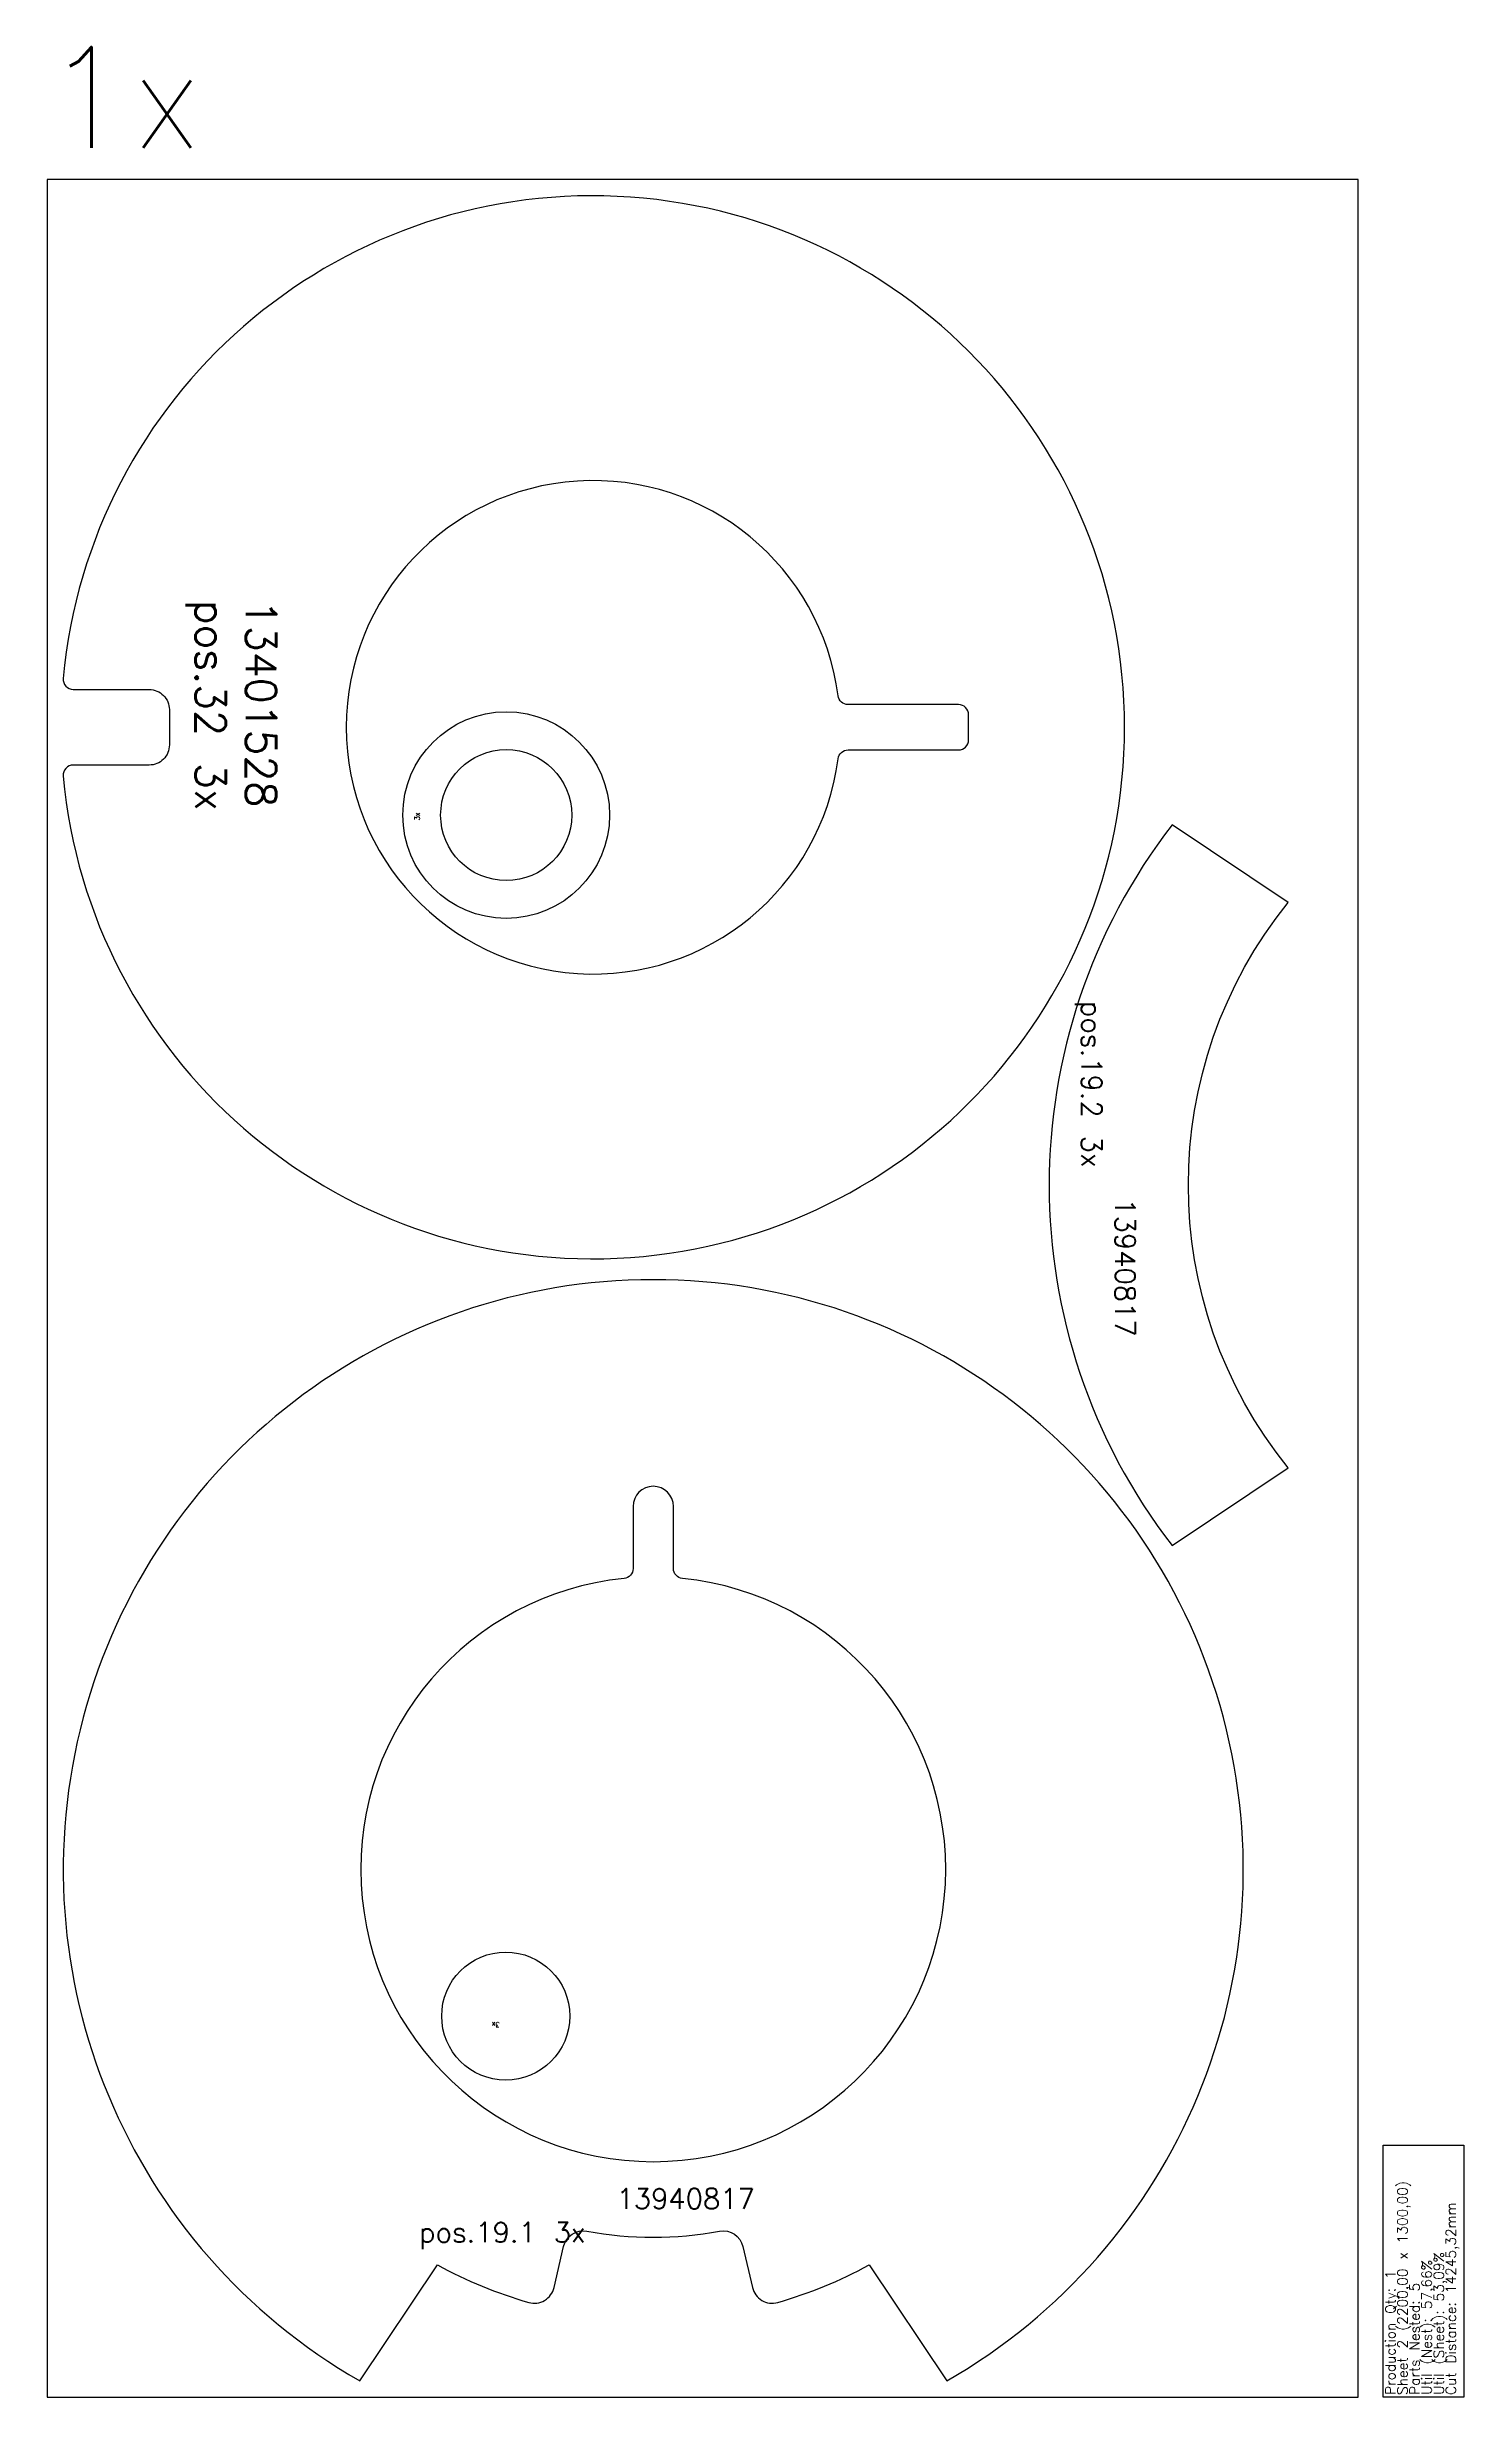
# Model space of a CAD drawing. Header units: millimetres. Extents: x 0 to 4290, y -105 to 2331.
# Drawn here: x 2885 to 4290, y 0 to 2331 of the extents above; entities that cross this region are included whole.
import ezdxf

# ---------------------------------------------------------------- set-up
doc = ezdxf.new("R2010")
doc.units = ezdxf.units.MM
for name, color, linetype in [('--NestedParts--', 7, 'Continuous'), ('sheet', 24, 'Continuous'), ('Stats', 7, 'Continuous'), ('Texto', 7, 'Continuous')]:
    doc.layers.add(name, color=color, linetype=linetype)
doc.styles.get("Standard").update_dxf_attribs({"font": 'txt.shx'})

msp = doc.modelspace()

# ---------------------------------------------------------------- texts
at = {"insert": (2882.4, 2331.4), "char_height": 100, "attachment_point": 1}
msp.add_mtext_dynamic_manual_height_columns('1x', width=98.107, gutter_width=1, heights=[0], dxfattribs=at)
at = {"layer": 'Stats', "color": 60}
for s, p in [('Sheet 2 (2200,00 x 1300,00)', (4234.5, 2)), ('Cut Distance: 14245,32mm', (4282.5, 2)), ('Util (Sheet): 53,09%', (4270.5, 2)), ('Production Qty: 1', (4222.5, 2)), ('Util (Nest): 57,66%', (4258.5, 2)), ('Parts Nested: 5', (4246.5, 2))]:
    msp.add_text(s, height=10, rotation=90, dxfattribs=at).set_placement(p)
at = {"layer": 'Texto', "color": 3, "attachment_point": 1}
for s, insert, char_height, width, rotation in [('13401528 pos.32 3x', (3112.7, 1782.8), 30, 323.315, 270), ('3x', (3250, 1564.1), 5, 8.892, 90), ('{\\W5.49091;  }13940817 pos.19.2 3x', (3964.6, 1384.9), 20, 443.783, 270), ('3x', (3334.4, 366.9), 5, 8.892, 180)]:
    msp.add_mtext(s, dxfattribs=dict(at, insert=insert, char_height=char_height, width=width, rotation=rotation))
at = {"layer": 'Texto', "color": 3, "insert": (3254.4, 206.8), "char_height": 20, "width": 443.783, "attachment_point": 1}
msp.add_mtext('{\\W5.49091;  }13940817 pos.19.1 3x', dxfattribs=at)

# ---------------------------------------------------------------- linework, layer by layer
at = {"layer": '--NestedParts--', "color": 7}
for points in [[(2901.5, 1608.1, 21.743483), (2901.5, 1704.9, 0.441399), (2911.5, 1694), (2986.8, 1694, -0.414214), (3006.8, 1674), (3006.8, 1639, -0.414214), (2986.8, 1619), (2911.5, 1619, 0.441399)], [(3669.8, 1625.3, -0.377259), (3679.7, 1634), (3789.3, 1634, 0.414214), (3799.3, 1644), (3799.3, 1669, 0.414214), (3789.3, 1679), (3679.7, 1679, -0.377259), (3669.8, 1687.7, 15.628321)], [(4001.1, 1559.7, 0.341108), (4001.1, 844.7), (4116.2, 921.7, -0.352886), (4116.2, 1482.8)], [(3585, 108.6, 0.42954), (3610, 93.8, 0.05496), (3700.6, 131), (3777.6, 16, 3.754254), (3195.6, 16), (3272.6, 131, 0.05496), (3363.2, 93.8, 0.42954), (3388.2, 108.6), (3397.7, 149.3, -0.40074), (3420.8, 164.5, 0.090923), (3552.4, 164.5, -0.40074), (3575.5, 149.3)], [(3515.6, 812, -0.38517), (3506.6, 822), (3506.6, 883.5, 0.999998), (3466.6, 883.5), (3466.6, 822, -0.38517), (3457.6, 812, 19.949874)]]:
    msp.add_lwpolyline(points, format="xyb", close=True, dxfattribs=at)
for centre, radius in [((3340.8, 1569.4), 102.5), ((3340.8, 1569.4), 65), ((3340.3, 377.9), 63.5)]:
    msp.add_circle(centre, radius, dxfattribs=at)
at = {"layer": 'sheet', "color": 7}
msp.add_lwpolyline([(4185.5, 0), (4185.5, 2200), (2885.5, 2200), (2885.5, 0)], close=True, dxfattribs=at)
at = {"layer": 'Stats', "color": 151}
msp.add_lwpolyline([(4210.5, 0), (4210.5, 250), (4290.5, 250), (4290.5, 0), (4210.5, 0)], close=True, dxfattribs=at)

msp.set_redraw_order([(e.dxf.handle, doc.entitydb.next_handle()) for e in msp.query("TEXT MTEXT ATTDEF DIMENSION ARC_DIMENSION")])  # texts and dimensions are drawn at this point

doc.saveas('drawing.dxf')
